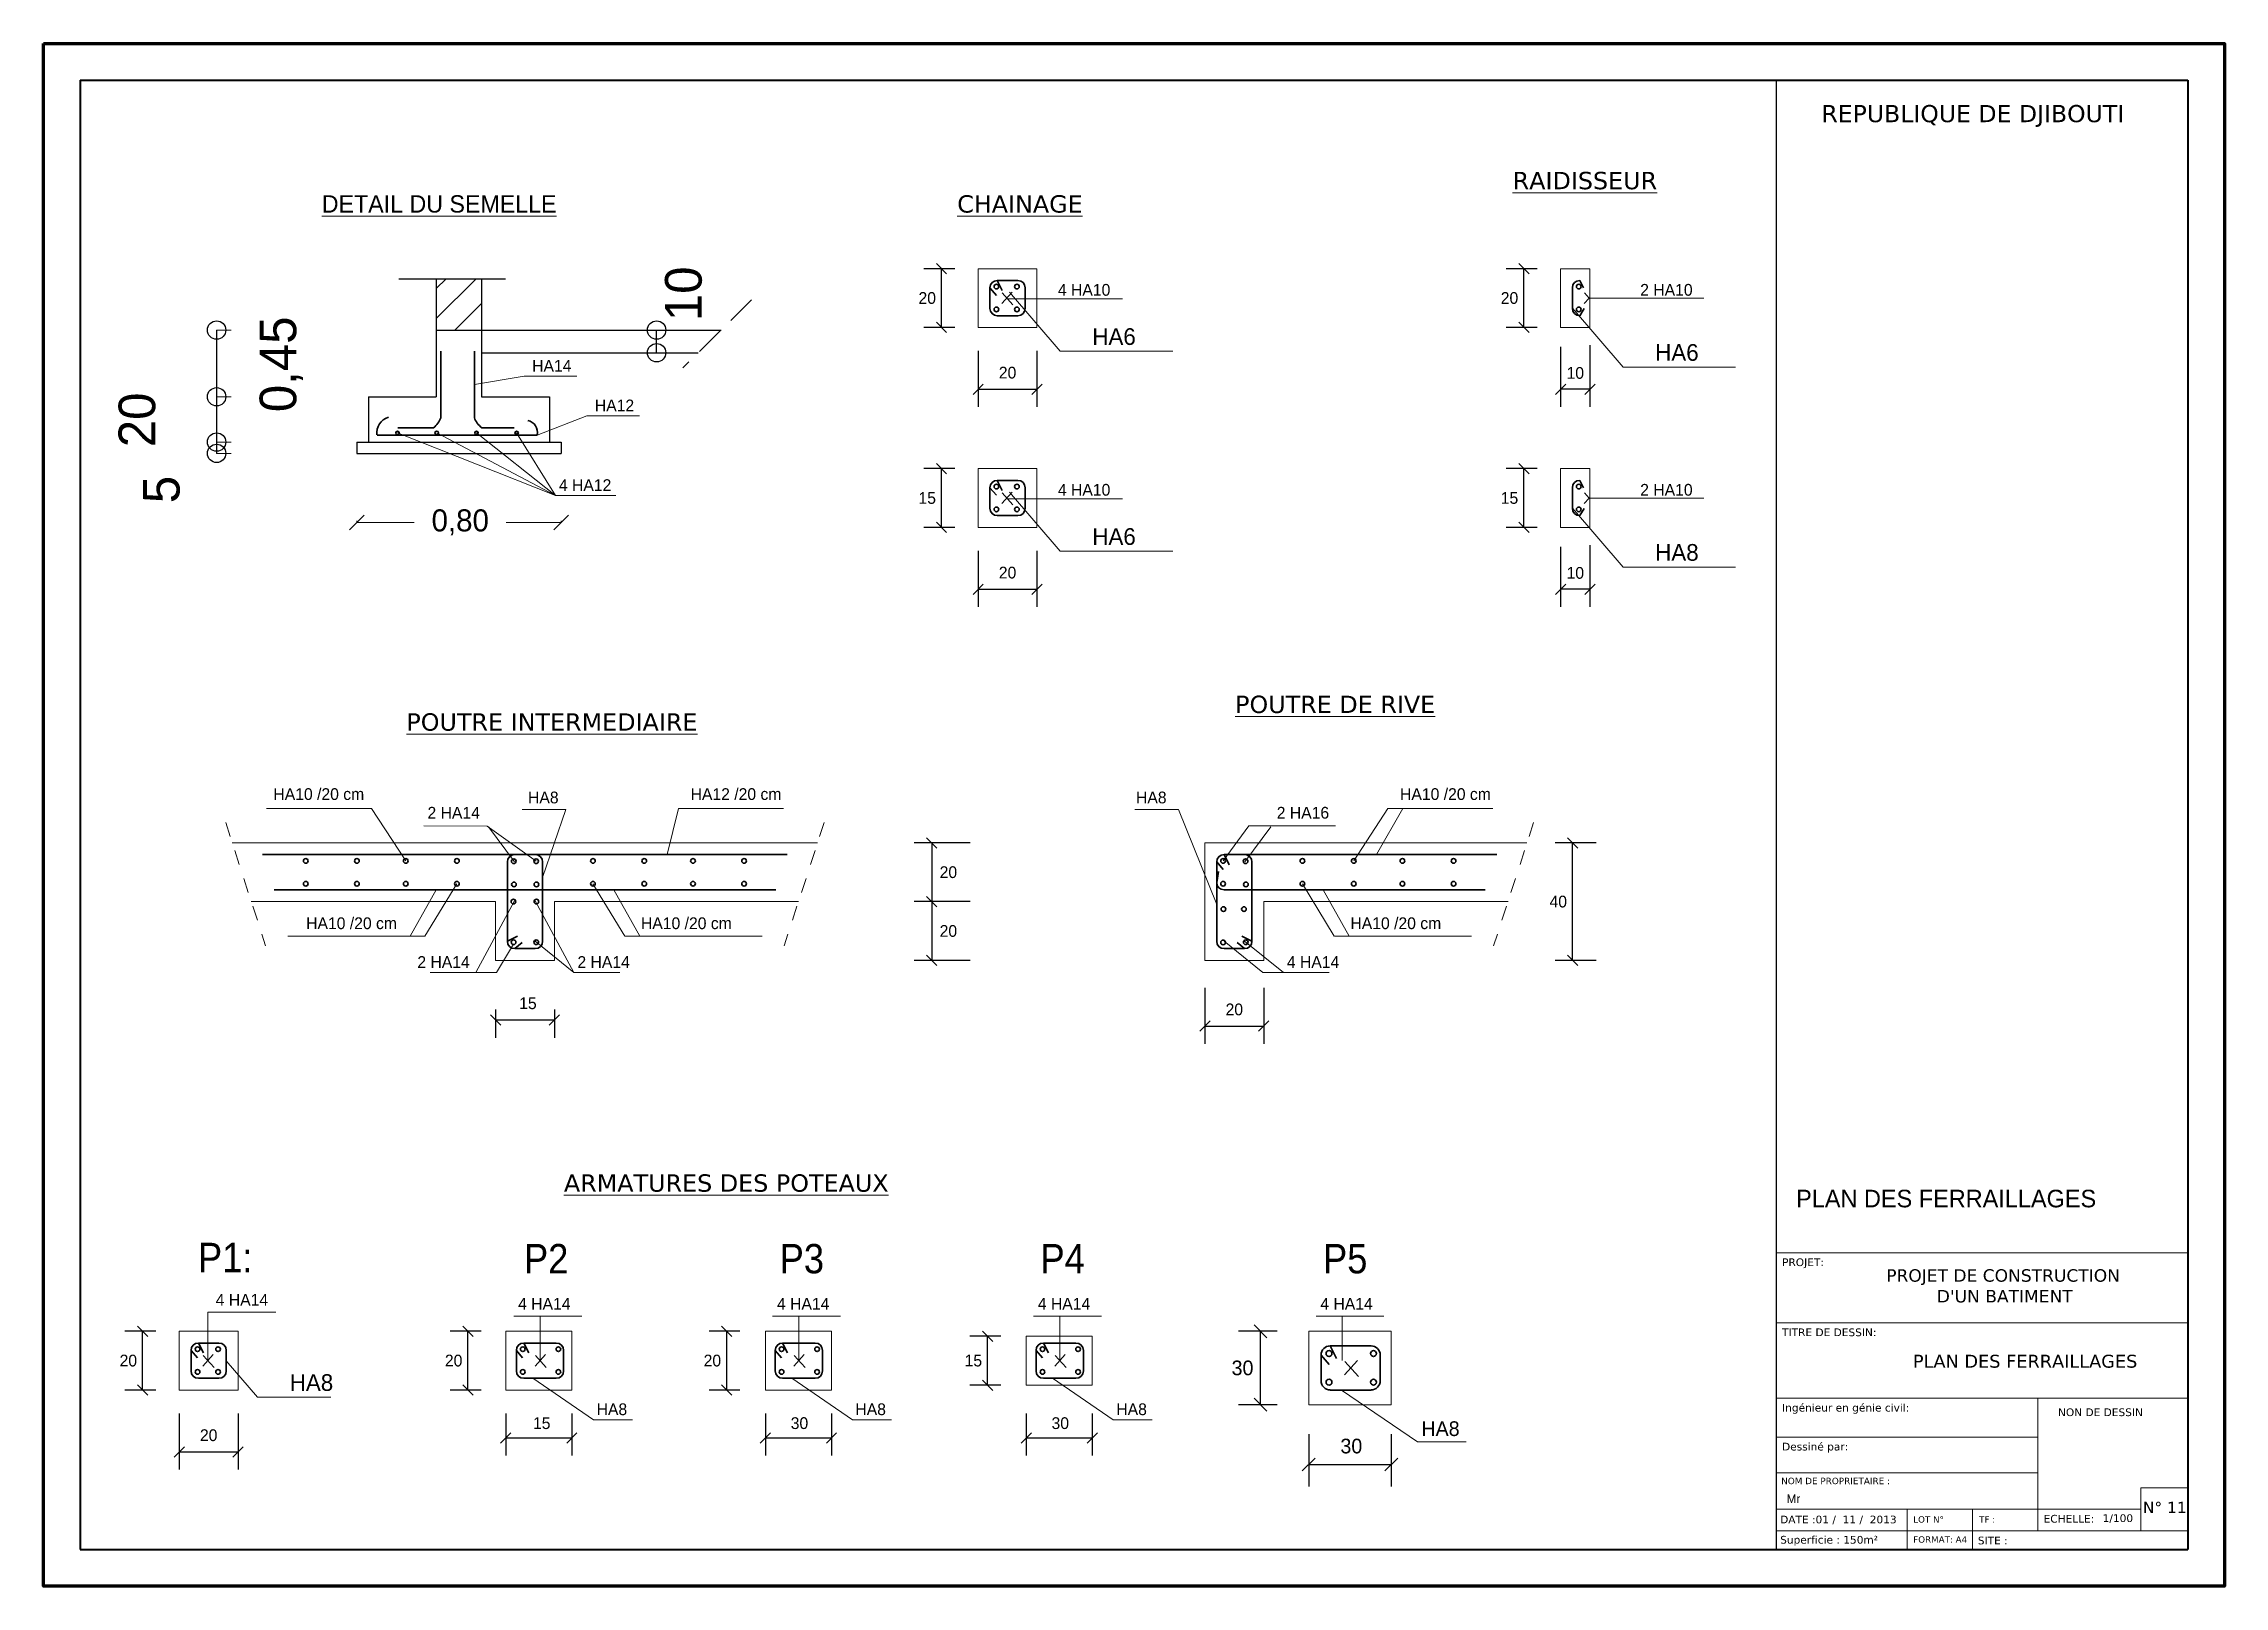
# Model space of a CAD drawing. Extents: x -110 to 3211, y -163 to 893.
# Drawn here: x 485.93 to 500.78, y 7.75 to 18.25 of the extents above; entities that cross this region are included whole.
import ezdxf
from ezdxf.enums import TextEntityAlignment as Align

# ---------------------------------------------------------------- set-up
doc = ezdxf.new("R2010")
doc.units = 0
doc.header["$LTSCALE"] = 0.8
doc.header["$MEASUREMENT"] = 0
doc.linetypes.add('DASHED2', pattern=[0.375, 0.25, -0.125])
doc.linetypes.add('HIDDEN', pattern=[0.375, 0.25, -0.125])
doc.layers.get('0').update_dxf_attribs({"color": 5, "linetype": 'CONTINUOUS'})
doc.layers.get('DEFPOINTS').update_dxf_attribs({"linetype": 'CONTINUOUS'})
for name, color, linetype in [('COMBLDG', 7, 'CONTINUOUS'), ('Cotation', 11, 'CONTINUOUS'), ('COTATITION', 5, 'CONTINUOUS')]:
    doc.layers.add(name, color=color, linetype=linetype)
for name, color, linetype, lineweight in [('DET -FER', 7, 'CONTINUOUS', 13), ('DETAIL', 1, 'CONTINUOUS', 35), ('Layer1', 3, 'CONTINUOUS', 15)]:
    doc.layers.add(name, color=color, linetype=linetype, lineweight=lineweight)
doc.styles.add('style1', font='FTLTLT.TTF', dxfattribs={"width": 0.8, "height": 30})
doc.dimstyles.new('ISO-25', dxfattribs={"dimtxt": 0.25, "dimasz": 0.25, "dimexe": 1.25, "dimexo": 0.625, "dimgap": 0.001, "dimtad": 1, "dimzin": 1, "dimtxsty": 'Standard', "dimblk": 'SMALL', "dimcen": 0.25, "dimse1": 1, "dimse2": 1, "dimazin": 0, "dimtfac": 1, "dimtmove": 1, "dimatfit": 3, "dimldrblk": 'SMALL', "dimfxl": 1, "dimarcsym": 0})

msp = doc.modelspace()

# ---------------------------------------------------------------- texts
at = {"layer": 'COMBLDG', "color": 7, "lineweight": 9, "attachment_point": 1}
for s, insert, char_height, width in [('\\pi0.81068;{\\fVerdana|b0|i0|c0|p34;REPUBLIQUE DE DJIBOUTI}', (497.224, 17.829, -0.311), 0.1169, 3.76087), ('\\pi1.3874;{\\fVerdana|b0|i0|c0|p34;\\LRAIDISSEUR}', (494.545, 17.374, -14.93), 0.11821, 3.80299), ('\\pi0.9361;{\\LDETAIL DU SEMELLE}', (486.887, 17.215, -7.109), 0.11821, 3.80299), ('\\pi1.4721;{\\fVerdana|b0|i0|c0|p34;\\LCHAINAGE}', (490.678, 17.215, -7.109), 0.11821, 3.80299), ('\\pi1.2145;{\\fVerdana|b0|i0|c0|p34;\\LPOUTRE DE RIVE}', (492.828, 13.809, -7.109), 0.11821, 3.80299), ('\\pi0.88728;{\\fVerdana|b0|i0|c0|p34;\\LPOUTRE INTERMEDIAIRE}', (487.512, 13.689, -7.109), 0.11821, 3.80299), ('\\pi0.78384;{\\fVerdana|b0|i0|c0|p34;\\LARMATURES DES POTEAUX}', (488.688, 10.551, -7.109), 0.11821, 3.80299), ('\\pi0.7076;PLAN DES FERRAILLAGES', (497.155, 10.446), 0.11955, 3.8461), ('{\\fVerdana|b0|i0|c0|p34;\\C55;PROJET:}', (497.767, 9.979, -0.074), 0.05245, 5.87522), ("\\pi0.7852;{\\fVerdana|b0|i0|c0|p34;PROJET DE CONSTRUCTION \\P\\pi1.1295;D'UN BATIMENT }", (497.691, 9.905, 0.301), 0.08466, 3.19274), ('{\\fVerdana|b0|i0|c0|p34;\\C55;TITRE DE DESSIN:}', (497.767, 9.502, -0.074), 0.05245, 5.87522), ('{\\fVerdana|b0|i0|c0|p34;PLAN DES FERRAILLAGES}', (498.658, 9.323, -0.049), 0.08787, 2.82671), ('{\\fVerdana|b0|i0|c0|p34;\\C55;Ingénieur en génie civil:}', (497.767, 8.989, -0.074), 0.05245, 5.87522), ('{\\fVerdana|b0|i0|c0|p34;NON DE DESSIN}', (499.646, 8.958, -0.239), 0.05245, 5.87522), ('{\\fVerdana|b0|i0|c0|p34;\\C55;Dessiné par:}', (497.767, 8.724, -0.161), 0.05245, 5.87522), ('{\\fVerdana|b0|i0|c0|p34;\\C55;NOM DE PROPRIETAIRE :}', (497.761, 8.486, -0.047), 0.04386, 4.91309), ('{\\fArial|b0|i0|c0|p34; \\fColonna MT|b0|i0|c0|p82; \\H1.143x;Mr }', (497.758, 8.373, -0.088), 0.05245, 5.87522), ('{\\fVerdana|b0|i0|c0|p34;N° 11}', (500.224, 8.322, -0.054), 0.07668, 8.58995), ('{\\fVerdana|b0|i0|c0|p34;DATE :01 /  11 /  2013}', (497.754, 8.228, -0.161), 0.05245, 5.87522), ('{\\fVerdana|b0|i0|c0|p34;LOT N° }', (498.66, 8.224, -0.114), 0.04326, 4.84569), ('{\\fVerdana|b0|i0|c0|p34;TF : }', (499.109, 8.224, -0.133), 0.04326, 4.84569), ('{\\fVerdana|b0|i0|c0|p34;ECHELLE:}', (499.548, 8.233, -0.334), 0.05245, 5.87522), ('{\\fVerdana|b0|i0|c0|p34;1/100}', (499.95, 8.237, -0.282), 0.05245, 5.87522), ('{\\fVerdana|b0|i0|c0|p34;Superficie : 150m²}', (497.754, 8.09, -0.16), 0.05245, 5.87522), ('{\\fVerdana|b0|i0|c0|p34;FORMAT: A4}', (498.66, 8.087, -0.132), 0.04326, 4.84569), ('{\\fVerdana|b0|i0|c0|p34;SITE : }', (499.1, 8.085, -0.161), 0.05245, 5.87522)]:
    msp.add_mtext(s, dxfattribs=dict(at, insert=insert, char_height=char_height, width=width))
at = {"layer": 'Cotation', "ltscale": 0.15, "attachment_point": 5}
for s, insert, char_height in [('\\A1;20', (491.946, 16.515, -7.109), 0.08), ('\\A1;20', (495.911, 16.515, -7.109), 0.08), ('\\A1;20', (492.493, 16.007, -7.109), 0.08), ('\\A1;10', (496.359, 16.005, -7.109), 0.08), ('\\A1;15', (491.946, 15.154, -7.109), 0.08), ('\\A1;15', (495.911, 15.154, -7.109), 0.08), ('\\A1;20', (492.493, 14.646, -7.109), 0.08), ('\\A1;10', (496.359, 14.644, -7.109), 0.08), ('\\A1;20', (492.09, 12.607, -7.109), 0.08), ('\\A1;40', (496.243, 12.407, -7.109), 0.08), ('\\A1;20', (492.09, 12.207, -7.109), 0.08), ('\\A1;15', (489.227, 11.715, -7.109), 0.08), ('\\A1;20', (494.037, 11.673, -7.109), 0.08), ('\\A1;20', (486.506, 9.283, -7.109), 0.08), ('\\A1;20', (488.721, 9.283, -7.109), 0.08), ('\\A1;20', (490.483, 9.283, -7.109), 0.08), ('\\A1;15', (492.26, 9.283, -7.109), 0.08), ('\\A1;30', (494.093, 9.233, -7.109), 0.1), ('\\A1;20', (487.053, 8.775, -7.109), 0.08), ('\\A1;15', (489.321, 8.857, -7.109), 0.08), ('\\A1;30', (491.076, 8.857, -7.109), 0.08), ('\\A1;30', (492.852, 8.857, -7.109), 0.08), ('\\A1;30', (494.834, 8.701, -7.109), 0.1)]:
    msp.add_mtext(s, dxfattribs=dict(at, insert=insert, char_height=char_height))
at = {"layer": 'Cotation', "lineweight": 20, "ltscale": 0.3, "insert": (488.766, 14.988, -7.109), "char_height": 0.15, "attachment_point": 5}
msp.add_mtext('0,80', dxfattribs=at)
at = {"layer": 'DET -FER', "ltscale": 0.15, "width": 0.924107}
for s, p in [('P1:', (486.98, 10.085, -7.109)), ('P2', (489.2, 10.077, -7.109)), ('P3', (490.941, 10.077, -7.109)), ('P4', (492.717, 10.077, -7.109)), ('P5', (494.641, 10.077, -7.109))]:
    msp.add_text(s, height=0.2, dxfattribs=at).set_placement(p, align=Align.TOP_LEFT)
at = {"layer": 'Layer1', "style": 'style1'}
for s, height, p in [('4 HA10', 0.08, (492.836, 16.531, -7.109)), ('2 HA10', 0.08, (496.801, 16.531, -7.109)), (' HA6', 0.1137, (493.028, 16.196, -7.109)), (' HA6', 0.1137, (496.861, 16.088, -7.109)), (' HA14', 0.08, (489.226, 16.014, -7.109)), (' HA12', 0.08, (489.653, 15.744, -7.109)), ('4 HA12', 0.08, (489.438, 15.202, -7.109)), ('4 HA10', 0.08, (492.836, 15.17, -7.109)), ('2 HA10', 0.08, (496.801, 15.17, -7.109)), (' HA6', 0.1137, (493.028, 14.835, -7.109)), (' HA8', 0.1137, (496.861, 14.727, -7.109)), (' HA10 /20 cm', 0.08, (487.464, 13.099, -7.109)), (' HA8', 0.08, (489.198, 13.076, -7.109)), (' HA12 /20 cm', 0.08, (490.305, 13.099, -7.109)), (' HA8', 0.08, (493.338, 13.076, -7.109)), (' HA10 /20 cm', 0.08, (495.136, 13.099, -7.109)), ('2 HA14', 0.08, (488.543, 12.972, -7.109)), ('2 HA16', 0.08, (494.326, 12.972, -7.109)), (' HA10 /20 cm', 0.08, (487.687, 12.22, -7.109)), (' HA10 /20 cm', 0.08, (489.967, 12.22, -7.109)), (' HA10 /20 cm', 0.08, (494.798, 12.22, -7.109)), ('2 HA14', 0.08, (488.474, 11.956, -7.109)), ('2 HA14', 0.08, (489.564, 11.956, -7.109)), ('4 HA14', 0.08, (494.395, 11.956, -7.109)), ('4 HA14', 0.08, (487.101, 9.657, -7.109)), ('4 HA14', 0.08, (489.16, 9.63, -7.109)), ('4 HA14', 0.08, (490.923, 9.63, -7.109)), ('4 HA14', 0.08, (492.699, 9.63, -7.109)), ('4 HA14', 0.08, (494.623, 9.63, -7.109)), (' HA8', 0.1137, (487.563, 9.077, -7.109)), (' HA8', 0.08, (489.665, 8.912, -7.109)), (' HA8', 0.08, (491.427, 8.912, -7.109)), (' HA8', 0.08, (493.204, 8.912, -7.109)), (' HA8', 0.1, (495.274, 8.77, -7.109))]:
    msp.add_text(s, height=height, dxfattribs=at).set_placement(p)

# ---------------------------------------------------------------- blocks, each defined once
blk = doc.blocks.new('_Small')
at = {"color": 0, "linetype": 'ByBlock', "lineweight": -2}
blk.add_circle((0, 0), 0.25, dxfattribs=at)
blk = doc.blocks.new('*D443')
at = {"layer": 'Cotation', "color": 0, "lineweight": -2, "ltscale": 0.3, "transparency": 16777216}
blk.add_line((487.107, 15.843), (487.107, 15.535), dxfattribs=at)
at = {"layer": 'DEFPOINTS', "color": 0, "ltscale": 0.3, "transparency": 16777216}
for p in [(488.141, 15.843), (487.107, 15.535), (488.141, 15.535)]:
    blk.add_point(p, dxfattribs=at)
at = {"layer": 'Cotation', "color": 0, "lineweight": -2, "ltscale": 0.3, "transparency": 16777216, "xscale": 0.250000000000011, "yscale": 0.250000000000011, "zscale": 0.250000000000011}
for p, rotation in [((487.107, 15.843), 90), ((487.107, 15.535), 270)]:
    blk.add_blockref('_Small', p, dxfattribs=dict(at, rotation=rotation))
at = {"layer": 'Cotation', "color": 0, "lineweight": 20, "ltscale": 0.3, "transparency": 16777216, "insert": (486.566, 15.686), "char_height": 0.25, "attachment_point": 5, "rotation": 90}
blk.add_mtext('20', dxfattribs=at)
blk = doc.blocks.new('*D444')
at = {"layer": 'Cotation', "color": 0, "lineweight": -2, "ltscale": 0.3, "transparency": 16777216}
blk.add_line((487.107, 15.535), (487.107, 15.458), dxfattribs=at)
at = {"layer": 'DEFPOINTS', "color": 0, "ltscale": 0.3, "transparency": 16777216}
for p in [(487.107, 15.458), (488.141, 15.535), (488.141, 15.458)]:
    blk.add_point(p, dxfattribs=at)
at = {"layer": 'Cotation', "color": 0, "lineweight": -2, "ltscale": 0.3, "transparency": 16777216, "xscale": 0.250000000000011, "yscale": 0.250000000000011, "zscale": 0.250000000000011}
for p, rotation in [((487.107, 15.535), 90), ((487.107, 15.458), 270)]:
    blk.add_blockref('_Small', p, dxfattribs=dict(at, rotation=rotation))
at = {"layer": 'Cotation', "color": 0, "lineweight": 20, "ltscale": 0.3, "transparency": 16777216, "insert": (486.732, 15.212), "char_height": 0.25, "attachment_point": 5, "rotation": 90}
blk.add_mtext('5', dxfattribs=at)
blk = doc.blocks.new('*D445')
at = {"layer": 'Cotation', "color": 0, "lineweight": -2, "ltscale": 0.3, "transparency": 16777216}
blk.add_line((490.103, 16.143), (490.103, 16.297), dxfattribs=at)
at = {"layer": 'DEFPOINTS', "color": 0, "ltscale": 0.3, "transparency": 16777216}
for p in [(490.103, 16.297), (490.301, 16.297), (490.301, 16.143)]:
    blk.add_point(p, dxfattribs=at)
at = {"layer": 'Cotation', "color": 0, "lineweight": -2, "ltscale": 0.3, "transparency": 16777216, "xscale": 0.250000000000011, "yscale": 0.250000000000011, "zscale": 0.250000000000011}
for p, rotation in [((490.103, 16.297), 90), ((490.103, 16.143), 270)]:
    blk.add_blockref('_Small', p, dxfattribs=dict(at, rotation=rotation))
at = {"layer": 'Cotation', "color": 0, "lineweight": 20, "ltscale": 0.3, "transparency": 16777216, "insert": (490.287, 16.544), "char_height": 0.25, "attachment_point": 5, "rotation": 90}
blk.add_mtext('10', dxfattribs=at)
blk = doc.blocks.new('_OBLIQUE')
at = {"color": 0, "linetype": 'ByBlock'}
blk.add_line((-0.5, -0.5), (0.5, 0.5), dxfattribs=at)
blk = doc.blocks.new('*D446')
at = {"layer": 'Cotation', "color": 0, "lineweight": -2, "ltscale": 0.3, "transparency": 16777216}
blk.add_line((487.107, 16.297), (487.107, 15.843), dxfattribs=at)
at = {"layer": 'DEFPOINTS', "color": 0, "ltscale": 0.3, "transparency": 16777216}
for p in [(488.603, 16.297), (487.107, 15.843), (488.603, 15.843)]:
    blk.add_point(p, dxfattribs=at)
at = {"layer": 'Cotation', "color": 0, "lineweight": -2, "ltscale": 0.3, "transparency": 16777216, "xscale": 0.250000000000011, "yscale": 0.250000000000011, "zscale": 0.250000000000011}
for p, rotation in [((487.107, 16.297), 90), ((487.107, 15.843), 270)]:
    blk.add_blockref('_Small', p, dxfattribs=dict(at, rotation=rotation))
at = {"layer": 'Cotation', "color": 0, "lineweight": 20, "ltscale": 0.3, "transparency": 16777216, "insert": (487.548, 16.064), "char_height": 0.25, "attachment_point": 5, "rotation": 90}
blk.add_mtext('0,45', dxfattribs=at)

# ---------------------------------------------------------------- dimensions: what is measured, and where the dimension line sits
at = {"layer": 'Cotation', "lineweight": 20, "ltscale": 0.3}
for base, p1, p2, text, picture, middle in [((490.103, 16.297, -7.109), (490.301, 16.143, -7.109), (490.301, 16.297, -7.109), '10', '*D445', (490.413, 16.544, -7.109)), ((487.107, 15.458, -7.109), (488.141, 15.535, -7.109), (488.141, 15.458, -7.109), '5', '*D444', (486.858, 15.212, -7.109))]:
    dim = msp.add_linear_dim(base=base, p1=p1, p2=p2, angle=90, text=text, dimstyle='ISO-25', dxfattribs=at)
    dim.commit()
    dim.dimension.update_dxf_attribs({"geometry": picture, "text_midpoint": middle, "dimtype": 160})
dim = msp.add_linear_dim(base=(487.107, 15.843, -7.109), p1=(488.603, 16.297, -7.109), p2=(488.603, 15.843, -7.109), angle=90, dimstyle='ISO-25', override={"dimtmove": 2}, dxfattribs=at)
dim.commit()
dim.dimension.update_dxf_attribs({"geometry": '*D446', "text_midpoint": (487.548, 16.064, -7.109), "dimtype": 160})
dim = msp.add_linear_dim(base=(487.107, 15.535, -7.109), p1=(488.141, 15.843, -7.109), p2=(488.141, 15.535, -7.109), angle=90, text='20', dimstyle='ISO-25', override={"dimtmove": 2}, dxfattribs=at)
dim.commit()
dim.dimension.update_dxf_attribs({"geometry": '*D443', "text_midpoint": (486.566, 15.686, -7.109), "dimtype": 160})

# ---------------------------------------------------------------- linework, layer by layer
at = {"color": 5, "lineweight": 40}
for p, q in [((486.179, 17.997), (500.529, 17.997)), ((486.179, 17.997), (486.179, 7.997)), ((500.529, 17.997), (500.529, 7.997)), ((486.179, 7.997), (500.529, 7.997))]:
    msp.add_line(p, q, dxfattribs=at)
at = {"color": 5, "lineweight": 100}
msp.add_lwpolyline([(485.929, 18.247), (500.779, 18.247), (500.779, 7.747), (485.929, 7.747)], close=True, dxfattribs=at)
at = {"layer": 'COMBLDG', "color": 7, "lineweight": 30}
msp.add_line((497.729, 7.997), (497.729, 17.997), dxfattribs=at)
at = {"layer": 'COMBLDG', "color": 7, "lineweight": 9}
for p, q in [((497.729, 10.017, 0.088), (500.529, 10.017, -0.282)), ((497.729, 9.541, 0.088), (500.529, 9.541, -0.282)), ((497.729, 9.028, 0.088), (500.529, 9.028, -0.282)), ((499.508, 9.028, -0.147), (499.508, 8.124, -0.266)), ((497.729, 8.762, 0), (499.508, 8.762, -0.235)), ((497.729, 8.519, 0.088), (499.508, 8.519, -0.147)), ((500.209, 8.418, -0.533), (500.529, 8.418, -0.565)), ((500.209, 8.418, 0), (500.209, 8.124, 0)), ((497.729, 8.271), (500.209, 8.271, -0.25)), ((498.619, 8.271, 0.019), (498.619, 7.997, -0.017)), ((499.063, 7.997, 0), (499.063, 8.271, 0)), ((497.729, 8.124, 0), (500.529, 8.124))]:
    msp.add_line(p, q, dxfattribs=at)
at = {"layer": 'Cotation', "ltscale": 0.15}
for p, q in [((492.133, 16.715, -7.109), (491.923, 16.715, -7.109)), ((492.043, 16.315, -7.109), (492.043, 16.715, -7.109)), ((496.099, 16.715, -7.109), (495.889, 16.715, -7.109)), ((496.009, 16.315, -7.109), (496.009, 16.715, -7.109)), ((492.133, 16.315, -7.109), (491.923, 16.315, -7.109)), ((496.099, 16.315, -7.109), (495.889, 16.315, -7.109)), ((496.459, 16.195, -7.109), (496.459, 15.774, -7.109)), ((492.293, 16.155, -7.109), (492.293, 15.774, -7.109)), ((492.693, 16.155, -7.109), (492.693, 15.774, -7.109)), ((496.259, 16.182, -7.109), (496.259, 15.774, -7.109)), ((492.293, 15.894, -7.109), (492.693, 15.894, -7.109)), ((496.459, 15.894, -7.109), (496.259, 15.894, -7.109)), ((492.133, 15.354, -7.109), (491.923, 15.354, -7.109)), ((492.043, 14.954, -7.109), (492.043, 15.354, -7.109)), ((496.099, 15.354, -7.109), (495.889, 15.354, -7.109)), ((496.009, 14.954, -7.109), (496.009, 15.354, -7.109)), ((492.133, 14.954, -7.109), (491.923, 14.954, -7.109)), ((496.099, 14.954, -7.109), (495.889, 14.954, -7.109)), ((492.293, 14.794, -7.109), (492.293, 14.413, -7.109)), ((492.693, 14.794, -7.109), (492.693, 14.413, -7.109)), ((496.259, 14.821, -7.109), (496.259, 14.413, -7.109)), ((496.459, 14.834, -7.109), (496.459, 14.413, -7.109)), ((492.293, 14.533, -7.109), (492.693, 14.533, -7.109)), ((496.459, 14.533, -7.109), (496.259, 14.533, -7.109)), ((492.238, 12.807, -7.109), (491.857, 12.807, -7.109)), ((491.977, 12.807, -7.109), (491.977, 12.407, -7.109)), ((496.501, 12.807, -7.109), (496.221, 12.807, -7.109)), ((496.341, 12.007, -7.109), (496.341, 12.807, -7.109)), ((492.238, 12.407, -7.109), (491.857, 12.407, -7.109)), ((492.238, 12.407, -7.109), (491.857, 12.407, -7.109)), ((491.977, 12.407, -7.109), (491.977, 12.007, -7.109)), ((492.238, 12.007, -7.109), (491.857, 12.007, -7.109)), ((496.501, 12.007, -7.109), (496.221, 12.007, -7.109)), ((493.837, 11.821, -7.109), (493.837, 11.44, -7.109)), ((494.237, 11.821, -7.109), (494.237, 11.44, -7.109)), ((489.007, 11.672, -7.109), (489.007, 11.481, -7.109)), ((489.407, 11.601, -7.109), (489.007, 11.601, -7.109)), ((489.407, 11.672, -7.109), (489.407, 11.481, -7.109)), ((493.837, 11.56, -7.109), (494.237, 11.56, -7.109)), ((486.693, 9.483, -7.109), (486.483, 9.483, -7.109)), ((486.603, 9.083, -7.109), (486.603, 9.483, -7.109)), ((488.908, 9.483, -7.109), (488.698, 9.483, -7.109)), ((488.818, 9.083, -7.109), (488.818, 9.483, -7.109)), ((490.671, 9.483, -7.109), (490.461, 9.483, -7.109)), ((490.581, 9.083, -7.109), (490.581, 9.483, -7.109)), ((492.447, 9.449, -7.109), (492.237, 9.449, -7.109)), ((492.357, 9.115, -7.109), (492.357, 9.449, -7.109)), ((494.328, 9.483, -7.109), (494.065, 9.483, -7.109)), ((494.215, 8.983, -7.109), (494.215, 9.483, -7.109)), ((486.693, 9.083, -7.109), (486.483, 9.083, -7.109)), ((488.908, 9.083, -7.109), (488.698, 9.083, -7.109)), ((490.671, 9.083, -7.109), (490.461, 9.083, -7.109)), ((492.447, 9.115, -7.109), (492.237, 9.115, -7.109)), ((486.853, 8.923, -7.109), (486.853, 8.542, -7.109)), ((487.253, 8.923, -7.109), (487.253, 8.542, -7.109)), ((489.076, 8.923, -7.109), (489.076, 8.637, -7.109)), ((489.526, 8.923, -7.109), (489.526, 8.637, -7.109)), ((490.844, 8.923, -7.109), (490.844, 8.637, -7.109)), ((491.294, 8.923, -7.109), (491.294, 8.637, -7.109)), ((492.62, 8.923, -7.109), (492.62, 8.637, -7.109)), ((493.07, 8.923, -7.109), (493.07, 8.637, -7.109)), ((494.328, 8.983, -7.109), (494.065, 8.983, -7.109)), ((494.544, 8.783, -7.109), (494.544, 8.426, -7.109)), ((495.106, 8.783, -7.109), (495.106, 8.426, -7.109)), ((486.853, 8.662, -7.109), (487.253, 8.662, -7.109)), ((489.076, 8.757, -7.109), (489.526, 8.757, -7.109)), ((490.844, 8.757, -7.109), (491.294, 8.757, -7.109)), ((492.62, 8.757, -7.109), (493.07, 8.757, -7.109)), ((494.544, 8.576, -7.109), (495.106, 8.576, -7.109))]:
    msp.add_line(p, q, dxfattribs=at)
at = {"layer": 'Cotation', "linetype": 'DASHED2', "lineweight": 20, "ltscale": 0.3}
for p, q in [((487.107, 16.297, -7.109), (487.26, 16.297, -7.109)), ((487.107, 15.843, -7.109), (487.26, 15.843, -7.109)), ((487.107, 15.535, -7.109), (487.26, 15.535, -7.109)), ((487.107, 15.458, -7.109), (487.26, 15.458, -7.109))]:
    msp.add_line(p, q, dxfattribs=at)
at = {"layer": 'Cotation', "lineweight": 20, "ltscale": 0.3}
for p, q in [((488.061, 14.998, -7.109), (488.061, 14.988, -7.109)), ((488.061, 14.988, -7.109), (488.452, 14.988, -7.109)), ((489.453, 14.988, -7.109), (489.079, 14.988, -7.109)), ((489.453, 14.998, -7.109), (489.453, 14.988, -7.109))]:
    msp.add_line(p, q, dxfattribs=at)
at = {"layer": 'COTATITION', "color": 7, "lineweight": 25}
for p, q in [((488.349, 16.647, -7.109), (489.074, 16.647, -7.109)), ((488.603, 16.647, -7.109), (488.603, 15.843, -7.109)), ((488.603, 16.375, -7.109), (488.874, 16.647, -7.109)), ((488.603, 16.58, -7.109), (488.67, 16.647, -7.109)), ((488.911, 16.647, -7.109), (488.911, 15.843, -7.109)), ((488.729, 16.297, -7.109), (488.911, 16.479, -7.109)), ((488.603, 16.297, -7.109), (490.542, 16.297, -7.109)), ((488.911, 16.143, -7.109), (490.386, 16.143, -7.109)), ((488.141, 15.843, -7.109), (488.603, 15.843, -7.109)), ((488.141, 15.843, -7.109), (488.141, 15.535, -7.109)), ((488.911, 15.843, -7.109), (489.373, 15.843, -7.109)), ((489.373, 15.843, -7.109), (489.373, 15.535, -7.109)), ((488.061, 15.535, -7.109), (488.061, 15.458, -7.109)), ((488.061, 15.535, -7.109), (489.453, 15.535, -7.109)), ((488.061, 15.458, -7.109), (489.453, 15.458, -7.109)), ((489.453, 15.535, -7.109), (489.453, 15.458, -7.109))]:
    msp.add_line(p, q, dxfattribs=at)
at = {"layer": 'COTATITION', "color": 7, "linetype": 'DASHED2', "lineweight": 25}
msp.add_line((490.75, 16.503, -7.109), (490.282, 16.04, -7.109), dxfattribs=at)
at = {"layer": 'COTATITION', "color": 7, "lineweight": 25, "elevation": -7.109}
msp.add_lwpolyline([(488.141, 15.843), (488.603, 15.843)], dxfattribs=at)
at = {"layer": 'DET -FER', "ltscale": 0.15}
for p, q in [((492.693, 16.715, -7.109), (492.293, 16.715, -7.109)), ((492.293, 16.715, -7.109), (492.293, 16.315, -7.109)), ((492.693, 16.715, -7.109), (492.293, 16.715, -7.109)), ((492.293, 16.715, -7.109), (492.293, 16.315, -7.109)), ((492.693, 16.715, -7.109), (492.693, 16.315, -7.109)), ((492.693, 16.715, -7.109), (492.693, 16.315, -7.109)), ((496.459, 16.715, -7.109), (496.259, 16.715, -7.109)), ((496.259, 16.715, -7.109), (496.259, 16.315, -7.109)), ((496.459, 16.715, -7.109), (496.259, 16.715, -7.109)), ((496.259, 16.715, -7.109), (496.259, 16.315, -7.109)), ((496.459, 16.715, -7.109), (496.459, 16.315, -7.109)), ((492.693, 16.315, -7.109), (492.293, 16.315, -7.109)), ((492.693, 16.315, -7.109), (492.293, 16.315, -7.109)), ((496.459, 16.315, -7.109), (496.259, 16.315, -7.109)), ((496.459, 16.315, -7.109), (496.259, 16.315, -7.109)), ((492.693, 15.354, -7.109), (492.293, 15.354, -7.109)), ((492.293, 15.354, -7.109), (492.293, 14.954, -7.109)), ((492.693, 15.354, -7.109), (492.293, 15.354, -7.109)), ((492.293, 15.354, -7.109), (492.293, 14.954, -7.109)), ((492.693, 15.354, -7.109), (492.693, 14.954, -7.109)), ((492.693, 15.354, -7.109), (492.693, 14.954, -7.109)), ((496.459, 15.354, -7.109), (496.259, 15.354, -7.109)), ((496.259, 15.354, -7.109), (496.259, 14.954, -7.109)), ((496.459, 15.354, -7.109), (496.259, 15.354, -7.109)), ((496.259, 15.354, -7.109), (496.259, 14.954, -7.109)), ((496.459, 15.354, -7.109), (496.459, 14.954, -7.109)), ((492.693, 14.954, -7.109), (492.293, 14.954, -7.109)), ((492.693, 14.954, -7.109), (492.293, 14.954, -7.109)), ((496.459, 14.954, -7.109), (496.259, 14.954, -7.109)), ((496.459, 14.954, -7.109), (496.259, 14.954, -7.109)), ((487.214, 12.807, -7.109), (489.407, 12.807, -7.109)), ((491.199, 12.807, -7.109), (489.407, 12.807, -7.109)), ((496.03, 12.807, -7.109), (493.837, 12.807, -7.109)), ((493.837, 12.807, -7.109), (493.837, 12.007, -7.109)), ((487.343, 12.407, -7.109), (489.007, 12.407, -7.109)), ((489.007, 12.407, -7.109), (489.007, 12.007, -7.109)), ((489.407, 12.407, -7.109), (489.407, 12.007, -7.109)), ((491.07, 12.407, -7.109), (489.407, 12.407, -7.109)), ((494.237, 12.407, -7.109), (494.237, 12.007, -7.109)), ((495.901, 12.407, -7.109), (494.237, 12.407, -7.109)), ((489.007, 12.007, -7.109), (489.407, 12.007, -7.109)), ((494.237, 12.007, -7.109), (493.837, 12.007, -7.109)), ((487.253, 9.483, -7.109), (486.853, 9.483, -7.109)), ((486.853, 9.483, -7.109), (486.853, 9.083, -7.109)), ((487.253, 9.483, -7.109), (486.853, 9.483, -7.109)), ((486.853, 9.483, -7.109), (486.853, 9.083, -7.109)), ((487.253, 9.483, -7.109), (487.253, 9.083, -7.109)), ((487.253, 9.483, -7.109), (487.253, 9.083, -7.109)), ((489.526, 9.483, -7.109), (489.076, 9.483, -7.109)), ((489.076, 9.483, -7.109), (489.076, 9.083, -7.109)), ((489.526, 9.483, -7.109), (489.526, 9.083, -7.109)), ((491.294, 9.483, -7.109), (490.844, 9.483, -7.109)), ((490.844, 9.483, -7.109), (490.844, 9.083, -7.109)), ((491.294, 9.483, -7.109), (491.294, 9.083, -7.109)), ((493.07, 9.449, -7.109), (492.62, 9.449, -7.109)), ((492.62, 9.449, -7.109), (492.62, 9.115, -7.109)), ((493.07, 9.449, -7.109), (493.07, 9.115, -7.109)), ((495.106, 9.483, -7.109), (494.544, 9.483, -7.109)), ((494.544, 9.483, -7.109), (494.544, 8.983, -7.109)), ((495.106, 9.483, -7.109), (495.106, 8.983, -7.109)), ((487.253, 9.083, -7.109), (486.853, 9.083, -7.109)), ((487.253, 9.083, -7.109), (486.853, 9.083, -7.109)), ((489.526, 9.083, -7.109), (489.076, 9.083, -7.109)), ((491.294, 9.083, -7.109), (490.844, 9.083, -7.109)), ((493.07, 9.115, -7.109), (492.62, 9.115, -7.109)), ((495.106, 8.983, -7.109), (494.544, 8.983, -7.109))]:
    msp.add_line(p, q, dxfattribs=at)
at = {"layer": 'DETAIL', "ltscale": 0.15}
for p, q in [((492.423, 16.635, -7.109), (492.563, 16.635, -7.109)), ((492.423, 16.635, -7.109), (492.563, 16.635, -7.109)), ((492.423, 16.635, -7.109), (492.457, 16.567, -7.109)), ((496.389, 16.635, -7.109), (496.414, 16.585, -7.109)), ((492.373, 16.445, -7.109), (492.373, 16.585, -7.109)), ((492.373, 16.585, -7.109), (492.417, 16.533, -7.109)), ((492.613, 16.585, -7.109), (492.613, 16.445, -7.109)), ((496.339, 16.445, -7.109), (496.339, 16.585, -7.109)), ((492.563, 16.395, -7.109), (492.423, 16.395, -7.109)), ((496.389, 16.395, -7.109), (496.419, 16.443, -7.109)), ((488.633, 16.154, -7.109), (488.633, 15.7, -7.109)), ((488.863, 16.154, -7.109), (488.863, 15.7, -7.109)), ((488.583, 15.632, -7.109), (488.341, 15.632, -7.109)), ((488.913, 15.632, -7.109), (489.133, 15.632, -7.109)), ((488.2, 15.583, -7.109), (489.289, 15.583, -7.109)), ((492.373, 15.084, -7.109), (492.373, 15.224, -7.109)), ((492.373, 15.224, -7.109), (492.417, 15.173, -7.109)), ((492.423, 15.274, -7.109), (492.563, 15.274, -7.109)), ((492.423, 15.274, -7.109), (492.563, 15.274, -7.109)), ((492.423, 15.274, -7.109), (492.457, 15.206, -7.109)), ((492.613, 15.224, -7.109), (492.613, 15.084, -7.109)), ((496.339, 15.084, -7.109), (496.339, 15.224, -7.109)), ((496.389, 15.274, -7.109), (496.414, 15.224, -7.109)), ((492.563, 15.034, -7.109), (492.423, 15.034, -7.109)), ((496.389, 15.034, -7.109), (496.419, 15.082, -7.109)), ((489.277, 12.727, -7.109), (487.42, 12.727, -7.109)), ((489.087, 12.677, -7.109), (489.087, 12.137, -7.109)), ((489.277, 12.727, -7.109), (489.137, 12.727, -7.109)), ((489.677, 12.727, -7.109), (489.137, 12.727, -7.109)), ((489.277, 12.727, -7.109), (490.993, 12.727, -7.109)), ((489.277, 12.727, -7.109), (489.277, 12.727, -7.109)), ((489.277, 12.727, -7.109), (489.277, 12.727, -7.109)), ((489.327, 12.677, -7.109), (489.327, 12.137, -7.109)), ((493.917, 12.537, -7.109), (493.917, 12.677, -7.109)), ((493.917, 12.677, -7.109), (493.961, 12.625, -7.109)), ((493.917, 12.137, -7.109), (493.917, 12.677, -7.109)), ((493.967, 12.727, -7.109), (495.824, 12.727, -7.109)), ((493.967, 12.727, -7.109), (494.107, 12.727, -7.109)), ((493.967, 12.727, -7.109), (494.001, 12.658, -7.109)), ((493.967, 12.727, -7.109), (494.107, 12.727, -7.109)), ((494.157, 12.677, -7.109), (494.157, 12.137, -7.109)), ((487.498, 12.487, -7.109), (489.727, 12.487, -7.109)), ((490.915, 12.487, -7.109), (489.327, 12.487, -7.109)), ((493.917, 12.537, -7.109), (493.929, 12.613, -7.109)), ((495.746, 12.487, -7.109), (493.967, 12.487, -7.109)), ((489.087, 12.277, -7.109), (489.087, 12.137, -7.109)), ((489.327, 12.277, -7.109), (489.327, 12.137, -7.109)), ((493.917, 12.137, -7.109), (493.917, 12.277, -7.109)), ((493.917, 12.137, -7.109), (493.917, 12.277, -7.109)), ((494.157, 12.277, -7.109), (494.157, 12.137, -7.109)), ((489.087, 12.137, -7.109), (489.155, 12.171, -7.109)), ((489.137, 12.087, -7.109), (489.188, 12.13, -7.109)), ((489.277, 12.087, -7.109), (489.137, 12.087, -7.109)), ((489.137, 12.087, -7.109), (489.277, 12.087, -7.109)), ((494.107, 12.087, -7.109), (493.967, 12.087, -7.109)), ((494.107, 12.087, -7.109), (493.967, 12.087, -7.109)), ((494.107, 12.087, -7.109), (494.056, 12.13, -7.109)), ((494.157, 12.137, -7.109), (494.089, 12.171, -7.109)), ((486.983, 9.403, -7.109), (487.123, 9.403, -7.109)), ((486.983, 9.403, -7.109), (487.123, 9.403, -7.109)), ((486.983, 9.403, -7.109), (487.017, 9.335, -7.109)), ((489.198, 9.403, -7.109), (489.42, 9.403, -7.109)), ((489.198, 9.403, -7.109), (489.338, 9.403, -7.109)), ((489.198, 9.403, -7.109), (489.232, 9.335, -7.109)), ((490.961, 9.403, -7.109), (491.183, 9.403, -7.109)), ((490.961, 9.403, -7.109), (491.101, 9.403, -7.109)), ((490.961, 9.403, -7.109), (490.995, 9.335, -7.109)), ((492.737, 9.403, -7.109), (492.959, 9.403, -7.109)), ((492.737, 9.403, -7.109), (492.877, 9.403, -7.109)), ((492.737, 9.403, -7.109), (492.771, 9.335, -7.109)), ((494.69, 9.383, -7.109), (494.968, 9.383, -7.109)), ((494.69, 9.383, -7.109), (494.865, 9.383, -7.109)), ((494.69, 9.383, -7.109), (494.732, 9.298, -7.109)), ((486.933, 9.213, -7.109), (486.933, 9.353, -7.109)), ((486.933, 9.353, -7.109), (486.977, 9.302, -7.109)), ((487.173, 9.353, -7.109), (487.173, 9.213, -7.109)), ((489.148, 9.213, -7.109), (489.148, 9.353, -7.109)), ((489.148, 9.353, -7.109), (489.191, 9.302, -7.109)), ((489.47, 9.353, -7.109), (489.47, 9.213, -7.109)), ((490.911, 9.213, -7.109), (490.911, 9.353, -7.109)), ((490.911, 9.353, -7.109), (490.954, 9.302, -7.109)), ((491.233, 9.353, -7.109), (491.233, 9.213, -7.109)), ((492.687, 9.213, -7.109), (492.687, 9.353, -7.109)), ((492.687, 9.353, -7.109), (492.73, 9.302, -7.109)), ((493.009, 9.353, -7.109), (493.009, 9.213, -7.109)), ((494.628, 9.146, -7.109), (494.628, 9.321, -7.109)), ((494.628, 9.321, -7.109), (494.682, 9.256, -7.109)), ((495.03, 9.321, -7.109), (495.03, 9.146, -7.109)), ((487.123, 9.163, -7.109), (486.983, 9.163, -7.109)), ((489.42, 9.163, -7.109), (489.198, 9.163, -7.109)), ((491.183, 9.163, -7.109), (490.961, 9.163, -7.109)), ((492.959, 9.163, -7.109), (492.737, 9.163, -7.109)), ((494.968, 9.083, -7.109), (494.69, 9.083, -7.109))]:
    msp.add_line(p, q, dxfattribs=at)
for centre, radius in [((492.417, 16.593, -7.109), 0.0159), ((492.557, 16.593, -7.109), 0.0159), ((496.383, 16.593, -7.109), 0.0159), ((492.417, 16.438, -7.109), 0.0159), ((492.557, 16.438, -7.109), 0.0159), ((496.383, 16.438, -7.109), 0.0159), ((488.339, 15.597, -7.109), 0.0122), ((488.606, 15.598, -7.109), 0.0122), ((488.877, 15.597, -7.109), 0.0122), ((489.15, 15.597, -7.109), 0.0122), ((492.417, 15.232, -7.109), 0.0159), ((492.557, 15.232, -7.109), 0.0159), ((496.383, 15.232, -7.109), 0.0159), ((492.417, 15.077, -7.109), 0.0159), ((492.557, 15.077, -7.109), 0.0159), ((496.383, 15.077, -7.109), 0.0159), ((487.714, 12.684, -7.109), 0.0159), ((488.062, 12.684, -7.109), 0.0159), ((488.395, 12.684, -7.109), 0.0159), ((488.743, 12.684, -7.109), 0.0159), ((489.13, 12.682, -7.109), 0.0159), ((489.283, 12.682, -7.109), 0.0159), ((489.67, 12.684, -7.109), 0.0159), ((490.019, 12.684, -7.109), 0.0159), ((490.351, 12.684, -7.109), 0.0159), ((490.699, 12.684, -7.109), 0.0159), ((493.961, 12.684, -7.109), 0.0159), ((494.114, 12.682, -7.109), 0.0159), ((494.501, 12.684, -7.109), 0.0159), ((494.85, 12.684, -7.109), 0.0159), ((495.182, 12.684, -7.109), 0.0159), ((495.53, 12.684, -7.109), 0.0159), ((487.714, 12.529, -7.109), 0.0159), ((488.062, 12.529, -7.109), 0.0159), ((488.395, 12.529, -7.109), 0.0159), ((488.743, 12.529, -7.109), 0.0159), ((489.132, 12.524, -7.109), 0.0159), ((489.285, 12.524, -7.109), 0.0159), ((489.67, 12.529, -7.109), 0.0159), ((490.019, 12.529, -7.109), 0.0159), ((490.351, 12.529, -7.109), 0.0159), ((490.699, 12.529, -7.109), 0.0159), ((493.961, 12.529, -7.109), 0.0159), ((494.116, 12.524, -7.109), 0.0159), ((494.501, 12.529, -7.109), 0.0159), ((494.85, 12.529, -7.109), 0.0159), ((495.182, 12.529, -7.109), 0.0159), ((495.53, 12.529, -7.109), 0.0159), ((489.128, 12.407, -7.109), 0.0159), ((489.285, 12.407, -7.109), 0.0159), ((493.963, 12.356, -7.109), 0.0159), ((494.103, 12.356, -7.109), 0.0159), ((489.129, 12.131, -7.109), 0.0159), ((489.284, 12.131, -7.109), 0.0159), ((493.961, 12.129, -7.109), 0.0159), ((494.115, 12.131, -7.109), 0.0159), ((486.977, 9.361, -7.109), 0.0159), ((487.117, 9.361, -7.109), 0.0159), ((489.192, 9.361, -7.109), 0.0159), ((489.434, 9.361, -7.109), 0.0159), ((490.954, 9.361, -7.109), 0.0159), ((491.196, 9.361, -7.109), 0.0159), ((492.731, 9.361, -7.109), 0.0159), ((492.973, 9.361, -7.109), 0.0159), ((486.977, 9.206, -7.109), 0.0159), ((487.117, 9.206, -7.109), 0.0159), ((489.192, 9.206, -7.109), 0.0159), ((489.434, 9.206, -7.109), 0.0159), ((490.954, 9.206, -7.109), 0.0159), ((491.196, 9.206, -7.109), 0.0159), ((492.731, 9.206, -7.109), 0.0159), ((492.973, 9.206, -7.109), 0.0159), ((494.682, 9.331, -7.109), 0.0199), ((494.985, 9.331, -7.109), 0.0199), ((494.682, 9.136, -7.109), 0.0199), ((494.985, 9.136, -7.109), 0.0199)]:
    msp.add_circle(centre, radius, dxfattribs=at)
for centre, radius, start, end in [((492.423, 16.585, -7.109), 0.05, 90, 180), ((492.423, 16.585, -7.109), 0.05, 90, 180), ((492.563, 16.585, -7.109), 0.05, 0, 90), ((496.389, 16.585, -7.109), 0.05, 90, 180), ((496.389, 16.585, -7.109), 0.05, 90, 180), ((492.423, 16.445, -7.109), 0.05, 180, 270), ((492.563, 16.445, -7.109), 0.05, 270, 0), ((496.389, 16.445, -7.109), 0.05, 180, 270), ((488.307, 15.599, -7.109), 0.109, 106.2583, 188.2795), ((488.501, 15.746, -7.109), 0.14, 306.0783, 341.1388), ((488.995, 15.746, -7.109), 0.14, 198.8612, 233.9217), ((489.21, 15.602, -7.109), 0.0813, 346.8923, 78.2681), ((492.423, 15.224, -7.109), 0.05, 90, 180), ((492.423, 15.224, -7.109), 0.05, 90, 180), ((492.563, 15.224, -7.109), 0.05, 0, 90), ((496.389, 15.224, -7.109), 0.05, 90, 180), ((496.389, 15.224, -7.109), 0.05, 90, 180), ((492.423, 15.084, -7.109), 0.05, 180, 270), ((492.563, 15.084, -7.109), 0.05, 270, 0), ((496.389, 15.084, -7.109), 0.05, 180, 270), ((489.137, 12.677, -7.109), 0.05, 90, 180), ((489.277, 12.677, -7.109), 0.05, 0, 90), ((493.967, 12.677, -7.109), 0.05, 90, 180), ((493.967, 12.677, -7.109), 0.05, 90, 180), ((493.967, 12.677, -7.109), 0.05, 90, 180), ((494.107, 12.677, -7.109), 0.05, 0, 90), ((493.967, 12.537, -7.109), 0.05, 180, 270), ((489.137, 12.137, -7.109), 0.05, 180, 270), ((489.137, 12.137, -7.109), 0.05, 180, 270), ((489.277, 12.137, -7.109), 0.05, 270, 0), ((489.277, 12.137, -7.109), 0.05, 270, 0), ((493.967, 12.137, -7.109), 0.05, 180, 270), ((493.967, 12.137, -7.109), 0.05, 180, 270), ((493.967, 12.137, -7.109), 0.05, 180, 270), ((494.107, 12.137, -7.109), 0.05, 270, 0), ((494.107, 12.137, -7.109), 0.05, 270, 0), ((486.983, 9.353, -7.109), 0.05, 90, 180), ((486.983, 9.353, -7.109), 0.05, 90, 180), ((487.123, 9.353, -7.109), 0.05, 0, 90), ((489.198, 9.353, -7.109), 0.05, 90, 180), ((489.198, 9.353, -7.109), 0.05, 90, 180), ((489.42, 9.353, -7.109), 0.05, 0, 90), ((490.961, 9.353, -7.109), 0.05, 90, 180), ((490.961, 9.353, -7.109), 0.05, 90, 180), ((491.183, 9.353, -7.109), 0.05, 0, 90), ((492.737, 9.353, -7.109), 0.05, 90, 180), ((492.737, 9.353, -7.109), 0.05, 90, 180), ((492.959, 9.353, -7.109), 0.05, 0, 90), ((494.69, 9.321, -7.109), 0.0625, 90, 180), ((494.69, 9.321, -7.109), 0.0625, 90, 180), ((494.968, 9.321, -7.109), 0.0625, 0, 90), ((486.983, 9.213, -7.109), 0.05, 180, 270), ((487.123, 9.213, -7.109), 0.05, 270, 0), ((489.198, 9.213, -7.109), 0.05, 180, 270), ((489.42, 9.213, -7.109), 0.05, 270, 0), ((490.961, 9.213, -7.109), 0.05, 180, 270), ((491.183, 9.213, -7.109), 0.05, 270, 0), ((492.737, 9.213, -7.109), 0.05, 180, 270), ((492.959, 9.213, -7.109), 0.05, 270, 0), ((494.69, 9.146, -7.109), 0.0625, 180, 270), ((494.968, 9.146, -7.109), 0.0625, 270, 0)]:
    msp.add_arc(centre, radius, start, end, dxfattribs=at)
at = {"layer": 'Layer1', "lineweight": 9, "ltscale": 0.15}
for p, q in [((492.524, 16.556, -7.109), (492.454, 16.478, -7.109)), ((492.456, 16.55, -7.109), (492.53, 16.468, -7.109)), ((492.493, 16.509, -7.109), (493.275, 16.509, -7.109)), ((496.453, 16.515, -7.109), (496.419, 16.478, -7.109)), ((496.421, 16.55, -7.109), (496.453, 16.515, -7.109)), ((496.452, 16.515, -7.109), (497.235, 16.515, -7.109)), ((488.863, 15.927, -7.109), (489.202, 15.983, -7.109)), ((489.202, 15.983, -7.109), (489.56, 15.983, -7.109)), ((488.339, 15.597, -7.109), (489.415, 15.171, -7.109)), ((488.606, 15.598, -7.109), (489.415, 15.171, -7.109)), ((488.877, 15.597, -7.109), (489.415, 15.171, -7.109)), ((489.15, 15.597, -7.109), (489.414, 15.171, -7.109)), ((489.289, 15.583, -7.109), (489.629, 15.713, -7.109)), ((489.628, 15.713, -7.109), (489.987, 15.713, -7.109)), ((489.414, 15.171, -7.109), (489.825, 15.171, -7.109)), ((492.524, 15.195, -7.109), (492.454, 15.117, -7.109)), ((492.456, 15.19, -7.109), (492.53, 15.107, -7.109)), ((492.493, 15.148, -7.109), (493.275, 15.148, -7.109)), ((496.453, 15.154, -7.109), (496.419, 15.117, -7.109)), ((496.421, 15.19, -7.109), (496.453, 15.154, -7.109)), ((496.452, 15.154, -7.109), (497.235, 15.154, -7.109)), ((488.161, 13.041, -7.109), (487.446, 13.041, -7.109)), ((488.395, 12.684, -7.109), (488.162, 13.041, -7.109)), ((488.95, 12.921, -7.109), (488.517, 12.922, -7.109)), ((490.175, 12.727, -7.109), (490.252, 13.041, -7.109)), ((490.252, 13.041, -7.109), (490.967, 13.041, -7.109)), ((494.137, 12.922, -7.109), (494.727, 12.922, -7.109)), ((494.85, 12.684, -7.109), (495.082, 13.041, -7.109)), ((495.083, 13.041, -7.109), (495.798, 13.041, -7.109)), ((488.743, 12.529, -7.109), (488.526, 12.173, -7.109)), ((489.67, 12.529, -7.109), (489.887, 12.173, -7.109)), ((494.501, 12.529, -7.109), (494.718, 12.173, -7.109)), ((489.136, 12.413, -7.109), (488.873, 11.925, -7.109)), ((489.277, 12.413, -7.109), (489.54, 11.925, -7.109)), ((488.525, 12.173, -7.109), (487.591, 12.173, -7.109)), ((489.129, 12.117, -7.109), (489.013, 11.924, -7.109)), ((489.277, 12.137, -7.109), (489.54, 11.924, -7.109)), ((489.888, 12.173, -7.109), (490.822, 12.173, -7.109)), ((493.967, 12.137, -7.109), (494.231, 11.924, -7.109)), ((494.107, 12.137, -7.109), (494.371, 11.924, -7.109)), ((494.719, 12.173, -7.109), (495.653, 12.173, -7.109)), ((489.013, 11.925, -7.109), (488.561, 11.925, -7.109)), ((489.54, 11.925, -7.109), (489.852, 11.925, -7.109)), ((494.231, 11.925, -7.109), (494.683, 11.925, -7.109)), ((487.047, 9.283, -7.109), (487.047, 9.613, -7.109)), ((487.047, 9.613, -7.109), (487.51, 9.613, -7.109)), ((489.131, 9.585, -7.109), (489.594, 9.585, -7.109)), ((489.31, 9.283, -7.109), (489.31, 9.585, -7.109)), ((490.893, 9.585, -7.109), (491.356, 9.585, -7.109)), ((491.072, 9.283, -7.109), (491.072, 9.585, -7.109)), ((492.67, 9.585, -7.109), (493.133, 9.585, -7.109)), ((492.849, 9.283, -7.109), (492.849, 9.585, -7.109)), ((494.594, 9.585, -7.109), (495.056, 9.585, -7.109)), ((494.772, 9.283, -7.109), (494.772, 9.585, -7.109)), ((487.084, 9.324, -7.109), (487.014, 9.246, -7.109)), ((487.016, 9.319, -7.109), (487.09, 9.236, -7.109)), ((489.346, 9.324, -7.109), (489.276, 9.246, -7.109)), ((489.278, 9.319, -7.109), (489.352, 9.236, -7.109)), ((491.109, 9.324, -7.109), (491.038, 9.246, -7.109)), ((491.04, 9.319, -7.109), (491.115, 9.236, -7.109)), ((492.885, 9.324, -7.109), (492.815, 9.246, -7.109)), ((492.817, 9.319, -7.109), (492.891, 9.236, -7.109)), ((494.875, 9.284, -7.109), (494.787, 9.187, -7.109)), ((494.79, 9.277, -7.109), (494.883, 9.174, -7.109))]:
    msp.add_line(p, q, dxfattribs=at)
at = {"layer": 'Layer1'}
for p, q in [((492.506, 16.555, -7.109), (492.851, 16.153, -7.109)), ((496.339, 16.447, -7.109), (496.684, 16.045, -7.109)), ((492.851, 16.153, -7.109), (493.618, 16.153, -7.109)), ((496.684, 16.045, -7.109), (497.451, 16.045, -7.109)), ((492.506, 15.194, -7.109), (492.851, 14.792, -7.109)), ((496.339, 15.086, -7.109), (496.684, 14.684, -7.109)), ((492.851, 14.792, -7.109), (493.618, 14.792, -7.109)), ((496.684, 14.684, -7.109), (497.451, 14.684, -7.109)), ((489.484, 13.033, -7.109), (489.188, 13.033, -7.109)), ((489.484, 13.033, -7.109), (489.327, 12.571, -7.109)), ((493.36, 13.033, -7.109), (493.656, 13.033, -7.109)), ((493.656, 13.033, -7.109), (493.917, 12.387, -7.109)), ((487.173, 9.281, -7.109), (487.386, 9.034, -7.109)), ((489.261, 9.163, -7.109), (489.673, 8.881, -7.109)), ((491.023, 9.163, -7.109), (491.436, 8.881, -7.109)), ((492.8, 9.163, -7.109), (493.212, 8.881, -7.109)), ((494.768, 9.083, -7.109), (495.284, 8.731, -7.109)), ((487.386, 9.034, -7.109), (487.884, 9.034, -7.109)), ((489.673, 8.881, -7.109), (489.939, 8.881, -7.109)), ((491.436, 8.881, -7.109), (491.702, 8.881, -7.109)), ((493.212, 8.881, -7.109), (493.478, 8.881, -7.109)), ((495.284, 8.731, -7.109), (495.617, 8.731, -7.109))]:
    msp.add_line(p, q, dxfattribs=at)
at = {"layer": 'Layer1', "linetype": 'HIDDEN', "ltscale": 0.06}
for p, q in [((487.169, 12.946, -7.109), (487.441, 12.106, -7.109)), ((491.244, 12.946, -7.109), (490.972, 12.106, -7.109)), ((496.075, 12.946, -7.109), (495.803, 12.106, -7.109))]:
    msp.add_line(p, q, dxfattribs=at)
at = {"layer": 'Layer1', "ltscale": 0.15}
for p, q in [((489.283, 12.682, -7.109), (488.95, 12.921, -7.109)), ((493.961, 12.684, -7.109), (494.137, 12.922, -7.109)), ((495.184, 13.041, -7.109), (495.006, 12.727, -7.109)), ((489.135, 12.678, -7.109), (488.959, 12.916, -7.109)), ((494.109, 12.678, -7.109), (494.285, 12.916, -7.109)), ((488.424, 12.173, -7.109), (488.602, 12.487, -7.109)), ((489.989, 12.173, -7.109), (489.811, 12.487, -7.109)), ((494.82, 12.173, -7.109), (494.642, 12.487, -7.109))]:
    msp.add_line(p, q, dxfattribs=at)

# ---------------------------------------------------------------- block references
at = {"layer": 'Cotation', "ltscale": 0.15}
for p, xscale, yscale, zscale, rotation in [((492.043, 16.715, -7.109), 0.07000000000925866, 0.07000000000925866, 0.07000000000000028, 90), ((496.009, 16.715, -7.109), 0.07000000000925866, 0.07000000000925866, 0.07000000000000028, 90), ((492.043, 16.315, -7.109), 0.07000000000925866, 0.07000000000925866, 0.07000000000000028, 270), ((496.009, 16.315, -7.109), 0.07000000000925866, 0.07000000000925866, 0.07000000000000028, 270), ((492.293, 15.894, -7.109), 0.06999999999993634, 0.07000000000925866, 0.06999999999993634, 180), ((496.259, 15.894, -7.109), 0.06999999999993634, 0.07000000000925866, 0.06999999999993634, 180), ((492.043, 15.354, -7.109), 0.07000000000925866, 0.07000000000925866, 0.07000000000000028, 90), ((496.009, 15.354, -7.109), 0.07000000000925866, 0.07000000000925866, 0.07000000000000028, 90), ((492.043, 14.954, -7.109), 0.07000000000925866, 0.07000000000925866, 0.07000000000000028, 270), ((496.009, 14.954, -7.109), 0.07000000000925866, 0.07000000000925866, 0.07000000000000028, 270), ((492.293, 14.533, -7.109), 0.06999999999993634, 0.07000000000925866, 0.06999999999993634, 180), ((496.259, 14.533, -7.109), 0.06999999999993634, 0.07000000000925866, 0.06999999999993634, 180), ((491.977, 12.807, -7.109), 0.07000000000925866, 0.07000000000925866, 0.07000000000000028, 90), ((496.341, 12.807, -7.109), 0.07000000000925866, 0.07000000000925866, 0.07000000000000028, 90), ((491.977, 12.407, -7.109), 0.07000000000925866, 0.07000000000925866, 0.07000000000000028, 270), ((491.977, 12.407, -7.109), 0.07000000000925866, 0.07000000000925866, 0.07000000000000028, 90), ((491.977, 12.007, -7.109), 0.07000000000925866, 0.07000000000925866, 0.07000000000000028, 270), ((496.341, 12.007, -7.109), 0.07000000000925866, 0.07000000000925866, 0.07000000000000028, 270), ((493.837, 11.56, -7.109), 0.06999999999993634, 0.07000000000925866, 0.06999999999993634, 180), ((486.603, 9.483, -7.109), 0.07000000000925866, 0.07000000000925866, 0.07000000000000028, 90), ((488.818, 9.483, -7.109), 0.07000000000925866, 0.07000000000925866, 0.07000000000000028, 90), ((490.581, 9.483, -7.109), 0.07000000000925866, 0.07000000000925866, 0.07000000000000028, 90), ((494.215, 9.483, -7.109), 0.08750000001157332, 0.08750000001157332, 0.08750000000000036, 90), ((492.357, 9.449, -7.109), 0.07000000000925866, 0.07000000000925866, 0.07000000000000028, 90), ((486.603, 9.083, -7.109), 0.07000000000925866, 0.07000000000925866, 0.07000000000000028, 270), ((488.818, 9.083, -7.109), 0.07000000000925866, 0.07000000000925866, 0.07000000000000028, 270), ((490.581, 9.083, -7.109), 0.07000000000925866, 0.07000000000925866, 0.07000000000000028, 270), ((492.357, 9.115, -7.109), 0.07000000000925866, 0.07000000000925866, 0.07000000000000028, 270), ((494.215, 8.983, -7.109), 0.08750000001157332, 0.08750000001157332, 0.08750000000000036, 270), ((489.076, 8.757, -7.109), 0.06999999999993634, 0.07000000000925866, 0.06999999999993634, 180), ((489.526, 8.757, -7.109), 0.06999999999993634, 0.07000000000925866, 0.06999999999993634, 180), ((490.844, 8.757, -7.109), 0.06999999999993634, 0.07000000000925866, 0.06999999999993634, 180), ((491.294, 8.757, -7.109), 0.06999999999993634, 0.07000000000925866, 0.06999999999993634, 180), ((492.62, 8.757, -7.109), 0.06999999999993634, 0.07000000000925866, 0.06999999999993634, 180), ((493.07, 8.757, -7.109), 0.06999999999993634, 0.07000000000925866, 0.06999999999993634, 180), ((486.853, 8.662, -7.109), 0.06999999999993634, 0.07000000000925866, 0.06999999999993634, 180), ((494.544, 8.576, -7.109), 0.08749999999992042, 0.08750000001157332, 0.08749999999992042, 180), ((495.106, 8.576, -7.109), 0.08749999999992042, 0.08750000001157332, 0.08749999999992042, 180)]:
    msp.add_blockref('_OBLIQUE', p, dxfattribs=dict(at, xscale=xscale, yscale=yscale, zscale=zscale, rotation=rotation))
at = {"layer": 'Cotation', "ltscale": 0.15, "yscale": 0.07000000000925866}
for p, xscale, zscale in [((492.693, 15.894, -7.109), 0.06999999999993634, 0.06999999999993634), ((496.459, 15.894, -7.109), 0.06999999999993634, 0.06999999999993634), ((492.693, 14.533, -7.109), 0.06999999999993634, 0.06999999999993634), ((496.459, 14.533, -7.109), 0.06999999999993634, 0.06999999999993634), ((489.007, 11.601, -7.109), -0.06999999999993634, 0.07000000000000028), ((489.407, 11.601, -7.109), 0.06999999999993634, 0.06999999999993634), ((494.237, 11.56, -7.109), 0.06999999999993634, 0.06999999999993634), ((487.253, 8.662, -7.109), 0.06999999999993634, 0.06999999999993634)]:
    msp.add_blockref('_OBLIQUE', p, dxfattribs=dict(at, xscale=xscale, zscale=zscale))
at = {"layer": 'Cotation', "lineweight": 20, "ltscale": 0.3, "xscale": 0.09999999999990905, "yscale": 0.09999999999990905, "zscale": 0.09999999999990905, "rotation": 180}
msp.add_blockref('_OBLIQUE', (488.061, 14.988, -7.109), dxfattribs=at)
at = {"layer": 'Cotation', "lineweight": 20, "ltscale": 0.3, "xscale": 0.09999999999990905, "yscale": 0.09999999999990905, "zscale": 0.09999999999990905}
msp.add_blockref('_OBLIQUE', (489.453, 14.988, -7.109), dxfattribs=at)

msp.set_redraw_order([(e.dxf.handle, doc.entitydb.next_handle()) for e in msp.query("TEXT MTEXT ATTDEF DIMENSION ARC_DIMENSION")])  # texts and dimensions are drawn at this point

doc.saveas('drawing.dxf')
